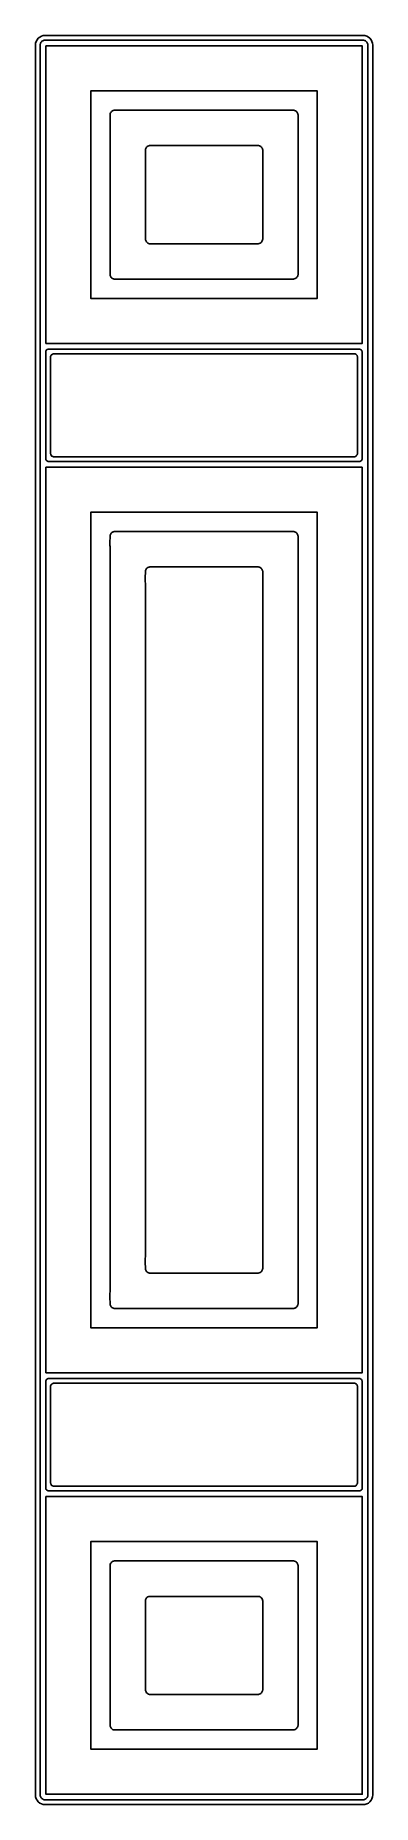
# Model space of a CAD drawing. Header units: millimetres. Extents: x 14722 to 14932, y 15262 to 16362.
import ezdxf

# ---------------------------------------------------------------- set-up
doc = ezdxf.new("R2010")
doc.units = ezdxf.units.MM

msp = doc.modelspace()

# ---------------------------------------------------------------- linework, layer by layer
for points in [[(14926, 16362.1), (14728, 16362.1, 0.414219), (14722, 16356.1), (14722, 15268.1, 0.414219), (14728, 15262.1), (14926, 15262.1, 0.414219), (14932, 15268.1), (14932, 16356.1, 0.414223), (14926, 16362.1)], [(14929, 16283.1), (14929, 16314.6), (14929, 16346.1), (14929, 16347.5), (14929, 16349), (14929, 16349.7), (14929, 16350.4), (14929, 16351.1), (14929, 16351.8), (14929, 16352.5, 0.000689), (14929, 16353.2, -0.000344), (14929, 16354.7, 0.001365), (14929, 16356.1, 0.006433), (14929, 16356.3, 0.01287), (14929, 16356.4, 0.050138), (14928.8, 16357, 0.088465), (14928.3, 16357.9, 0.088707), (14927.6, 16358.7, 0.076097), (14926.7, 16359, 0.025329), (14926.4, 16359.1, 0.011085), (14926.3, 16359.1, 0.011421), (14926.1, 16359.1, 0.008035), (14926, 16359.1, 0.001987), (14924.1, 16359.1, -0.001), (14923.2, 16359.1), (14922.7, 16359.1), (14922.3, 16359.1), (14921.8, 16359.1), (14921.4, 16359.1), (14920.4, 16359.1), (14919.5, 16359.1), (14918.6, 16359.1), (14915.4, 16359.1), (14912.1, 16359.1), (14908.9, 16359.1), (14905.7, 16359.1), (14892.8, 16359.1), (14885.2, 16359.1), (14877.6, 16359.1), (14870, 16359.1), (14862.4, 16359.1), (14847.2, 16359.1), (14832, 16359.1), (14822, 16359.1), (14781.4, 16359.1), (14740.9, 16359.1), (14739, 16359.1), (14737.2, 16359.1), (14736.3, 16359.1), (14735.3, 16359.1), (14734.4, 16359.1), (14733.5, 16359.1), (14733, 16359.1), (14732.6, 16359.1), (14732.1, 16359.1), (14731.7, 16359.1), (14731.2, 16359.1), (14730.7, 16359.1, -0.001), (14729.8, 16359.1, 0.001861), (14728, 16359.1, 0.00324), (14727.8, 16359.1, 0.009705), (14727.7, 16359.1, 0.049314), (14727.1, 16359, 0.088628), (14726.1, 16358.5, 0.088391), (14725.4, 16357.7, 0.075461), (14725.1, 16356.9, 0.024603), (14725, 16356.6, 0.012967), (14725, 16356.4, 0.016068), (14725, 16356.3, 0.003226), (14725, 16356.1, 0.001364), (14725, 16354.7, -0.000341), (14725, 16353.2, 0.000684), (14725, 16352.5), (14725, 16351.8), (14725, 16351.1), (14725, 16350.4), (14725, 16346.2), (14725, 16342), (14725, 16333.6, 0.000004), (14725, 16333.3), (14725, 16333), (14725, 16332.5), (14725, 16331.5), (14725, 16329.4), (14725, 16325.2), (14725, 16323.1), (14725, 16322.5, -0.000929), (14725, 16322), (14725, 16321), (14725, 16316.7), (14725, 16312.5), (14725, 16311.5, 0.00001), (14725, 16311), (14725, 16310.4), (14725, 16308.3), (14725, 16304.1), (14725, 16303.1, 0.00005), (14725, 16302.6), (14725, 16302), (14725, 16299.9), (14725, 16295.7), (14725, 16294.7, 0.00001), (14725, 16294.1), (14725, 16293.6), (14725, 16291.5), (14725, 16283.1), (14725, 16243.1), (14725, 15381.1), (14725, 15341.1), (14725, 15309.6), (14725, 15278.1), (14725, 15276.7), (14725, 15275.3), (14725, 15274.5), (14725, 15273.8), (14725, 15273.1), (14725, 15272.4), (14725, 15271.7, 0.000682), (14725, 15271, -0.000355), (14725, 15269.5, 0.001705), (14725, 15268.1, 0.00643), (14725, 15268, 0.016113), (14725, 15267.8, 0.050061), (14725.1, 15267.2, 0.089014), (14725.6, 15266.3, 0.08855), (14726.4, 15265.6, 0.075426), (14727.2, 15265.2, 0.025454), (14727.5, 15265.1, 0.014622), (14727.7, 15265.1, 0.014858), (14727.8, 15265.1, 0.00324), (14728, 15265.1, 0.001589), (14729.8, 15265.1, -0.001077), (14730.7, 15265.1), (14731.2, 15265.1, -0.000523), (14731.4, 15265.1), (14731.7, 15265.1), (14732.1, 15265.1), (14732.6, 15265.1), (14733.5, 15265.1), (14734, 15265.1), (14734.4, 15265.1), (14735.3, 15265.1), (14736.1, 15265.1), (14736.3, 15265.1, 0.001212), (14736.5, 15265.1), (14737, 15265.1), (14738.6, 15265.1), (14741.8, 15265.1), (14748.2, 15265.1), (14761.1, 15265.1), (14763, 15265.1), (14763.5, 15265.1, -0.000514), (14764, 15265.1), (14764.9, 15265.1), (14768.7, 15265.1), (14776.3, 15265.1), (14784, 15265.1), (14785.9, 15265.1), (14786.3, 15265.1, 0.000514), (14786.8, 15265.1), (14787.8, 15265.1), (14791.6, 15265.1), (14806.8, 15265.1, 0.000514), (14807.2, 15265.1), (14807.7, 15265.1), (14808.7, 15265.1), (14810.6, 15265.1), (14814.4, 15265.1), (14822, 15265.1), (14832, 15265.1), (14872.5, 15265.1), (14892.8, 15265.1), (14913.1, 15265.1), (14914.9, 15265.1), (14916.8, 15265.1), (14917.7, 15265.1), (14918.6, 15265.1), (14919.5, 15265.1), (14920, 15265.1), (14920.4, 15265.1), (14921.4, 15265.1), (14921.8, 15265.1), (14922.3, 15265.1, -0.000795), (14924.1, 15265.1, 0.001589), (14926, 15265.1, 0.00324), (14926.1, 15265.1, 0.014659), (14926.3, 15265.1, 0.049544), (14926.9, 15265.2, 0.088903), (14927.8, 15265.7, 0.088798), (14928.5, 15266.5, 0.076012), (14928.9, 15267.4, 0.026201), (14928.9, 15267.7, 0.012949), (14929, 15267.8, 0.016112), (14929, 15268, 0.00643), (14929, 15268.1, 0.001707), (14929, 15269.5, -0.000344), (14929, 15271, 0.000725), (14929, 15271.7), (14929, 15272.4), (14929, 15273.1), (14929, 15273.8), (14929, 15278), (14929, 15282.2), (14929, 15290.7, 0.000026), (14929, 15290.9), (14929, 15291.2), (14929, 15291.7), (14929, 15292.8), (14929, 15294.9), (14929, 15299.1), (14929, 15301.2), (14929, 15301.7, -0.000034), (14929, 15302.2), (14929, 15303.3), (14929, 15307.5), (14929, 15311.7), (14929, 15312.7, 0.000929), (14929, 15313.3), (14929, 15313.8), (14929, 15315.9), (14929, 15320.1), (14929, 15321.1, 0.000208), (14929, 15321.7), (14929, 15322.2), (14929, 15324.3), (14929, 15328.5), (14929, 15329.5, 0.000208), (14929, 15330.1), (14929, 15330.6), (14929, 15332.7), (14929, 15341.1), (14929, 15381.1), (14929, 16243.1), (14929, 16283.1)], [(14885.5, 16243.1), (14885.5, 16230.1), (14885.5, 16217.1), (14885.5, 16216.5), (14885.5, 16215.9), (14885.5, 16215.6), (14885.5, 16215.3), (14885.5, 16215.1, -0.001689), (14885.5, 16214.8), (14885.5, 16214.5, 0.001688), (14885.5, 16214.2, -0.00085), (14885.5, 16213.6, -0.006431), (14885.5, 16213.5, -0.012895), (14885.5, 16213.3, -0.05007), (14885.3, 16212.7, -0.088979), (14884.8, 16211.8, -0.088777), (14884.1, 16211.1, -0.076306), (14883.2, 16210.7, -0.024535), (14882.9, 16210.6, -0.009476), (14882.8, 16210.6, -0.015777), (14882.6, 16210.6, -0.012855), (14882.5, 16210.6, -0.002219), (14881.5, 16210.6, 0.000493), (14880.5, 16210.6), (14880.2, 16210.6), (14880, 16210.6), (14879.5, 16210.6), (14879, 16210.6), (14878.5, 16210.6), (14872.7, 16210.6), (14866.9, 16210.6), (14861.1, 16210.6), (14855.2, 16210.6), (14843.6, 16210.6), (14837.8, 16210.6), (14832, 16210.6), (14822, 16210.6), (14800.2, 16210.6), (14778.4, 16210.6), (14776.9, 16210.6), (14775.4, 16210.6), (14774.9, 16210.6), (14774.4, 16210.6, -0.00074), (14773.4, 16210.6), (14773.2, 16210.6), (14773, 16210.6, 0.00074), (14772.5, 16210.6, -0.002219), (14771.5, 16210.6, -0.01125), (14771.3, 16210.6, -0.014546), (14771.2, 16210.6, -0.049314), (14770.6, 16210.7, -0.08929), (14769.6, 16211.2, -0.088796), (14768.9, 16212, -0.076026), (14768.6, 16212.9, -0.02626), (14768.5, 16213.2, -0.012967), (14768.5, 16213.3, -0.01612), (14768.5, 16213.5, -0.006431), (14768.5, 16213.6, -0.001688), (14768.5, 16214.2, 0.001692), (14768.5, 16214.5), (14768.5, 16214.8, -0.001686), (14768.5, 16215.1), (14768.5, 16215.3), (14768.5, 16217.1), (14768.5, 16218.8), (14768.5, 16222.3, 0.000078), (14768.5, 16222.5), (14768.5, 16222.7), (14768.5, 16223.2), (14768.5, 16224), (14768.5, 16225.8), (14768.5, 16227.5), (14768.5, 16227.9, -0.000006), (14768.5, 16228.4), (14768.5, 16229.2), (14768.5, 16231), (14768.5, 16231.4, -0.000006), (14768.5, 16231.8), (14768.5, 16232.7), (14768.5, 16234.4), (14768.5, 16234.9, -0.000006), (14768.5, 16235.3), (14768.5, 16236.2), (14768.5, 16239.6, -0.000025), (14768.5, 16239.9), (14768.5, 16240.1), (14768.5, 16240.5), (14768.5, 16241.4), (14768.5, 16243.1), (14768.5, 16283.1), (14768.5, 16296.1), (14768.5, 16309.1), (14768.5, 16309.7), (14768.5, 16310.3), (14768.5, 16310.6), (14768.5, 16310.9), (14768.5, 16311.2), (14768.5, 16311.5, 0.00085), (14768.5, 16312, -0.001686), (14768.5, 16312.6, -0.006453), (14768.5, 16312.8, -0.016068), (14768.5, 16312.9, -0.050138), (14768.6, 16313.5, -0.089447), (14769.1, 16314.4, -0.088596), (14769.9, 16315.2, -0.074938), (14770.7, 16315.5, -0.025205), (14771, 16315.6, -0.011605), (14771.2, 16315.6, -0.009705), (14771.3, 16315.6, -0.00324), (14771.5, 16315.6, -0.001479), (14772.5, 16315.6, 0.000986), (14773.4, 16315.6), (14773.9, 16315.6), (14774.4, 16315.6), (14774.7, 16315.6), (14774.9, 16315.6), (14775.4, 16315.6), (14781.2, 16315.6), (14787.1, 16315.6), (14792.9, 16315.6), (14798.7, 16315.6), (14810.3, 16315.6), (14822, 16315.6), (14832, 16315.6), (14853.7, 16315.6), (14875.5, 16315.6), (14877, 16315.6), (14877.8, 16315.6), (14878.5, 16315.6), (14879, 16315.6), (14879.5, 16315.6), (14880, 16315.6), (14880.2, 16315.6), (14880.5, 16315.6, 0.00074), (14881.5, 16315.6, -0.001479), (14882.5, 16315.6, -0.008035), (14882.6, 16315.6, -0.010957), (14882.8, 16315.6, -0.049979), (14883.4, 16315.5, -0.088539), (14884.3, 16315, -0.088773), (14885, 16314.2, -0.076069), (14885.4, 16313.4, -0.026202), (14885.4, 16313.1, -0.012925), (14885.5, 16312.9, -0.012896), (14885.5, 16312.8, -0.006433), (14885.5, 16312.6, -0.00085), (14885.5, 16312, 0.001689), (14885.5, 16311.7), (14885.5, 16311.5), (14885.5, 16311.2), (14885.5, 16310.9), (14885.5, 16310.6, 0.00193), (14885.5, 16310.4), (14885.5, 16309.9), (14885.5, 16308.8), (14885.5, 16306.8), (14885.5, 16302.8), (14885.5, 16302.2), (14885.5, 16302, -0.00003), (14885.5, 16301.9), (14885.5, 16301.5), (14885.5, 16300.3), (14885.5, 16299.7), (14885.5, 16299.5, -0.00003), (14885.5, 16299.4), (14885.5, 16299.1), (14885.5, 16297.9), (14885.5, 16295.4), (14885.5, 16294.8), (14885.5, 16294.6, 0.003177), (14885.5, 16294.5), (14885.5, 16294.2), (14885.5, 16292.9), (14885.5, 16288, 0.000004), (14885.5, 16287.7), (14885.5, 16287.4), (14885.5, 16286.8), (14885.5, 16285.6), (14885.5, 16283.1), (14885.5, 16243.1)], [(14790.5, 16283.1), (14790.5, 16243.1), (14790.5, 16239.7), (14790.5, 16236.4), (14790.5, 16236.2), (14790.5, 16236.1), (14790.5, 16236), (14790.5, 16235.9), (14790.5, 16235.8), (14790.5, 16235.8, 0.000005), (14790.5, 16235.6, 0.00971), (14790.5, 16235.5, 0.01612), (14790.5, 16235.3, 0.062838), (14790.7, 16234.6, 0.089388), (14791.2, 16233.7, 0.089152), (14792, 16233, 0.088727), (14793, 16232.6, 0.010014), (14793.2, 16232.6, 0.014546), (14793.3, 16232.6, 0.008035), (14793.5, 16232.6, 0.002178), (14794, 16232.6), (14794.3, 16232.6), (14794.6, 16232.6, 0.00131), (14795.1, 16232.6), (14796.5, 16232.6), (14797.8, 16232.6), (14799.1, 16232.6), (14800.5, 16232.6), (14801.8, 16232.6), (14803.1, 16232.6), (14805.8, 16232.6), (14807.8, 16232.6), (14809.8, 16232.6), (14811.8, 16232.6), (14813.9, 16232.6), (14817.9, 16232.6), (14822, 16232.6), (14832, 16232.6), (14844.5, 16232.6), (14857.1, 16232.6), (14857.7, 16232.6), (14858.2, 16232.6), (14858.5, 16232.6), (14858.8, 16232.6), (14859.1, 16232.6), (14859.3, 16232.6), (14859.6, 16232.6, -0.001801), (14859.9, 16232.6, 0.001311), (14860.5, 16232.6, 0.008034), (14860.6, 16232.6, 0.014447), (14860.8, 16232.6, 0.050501), (14861.4, 16232.7, 0.088806), (14862.3, 16233.2, 0.088922), (14863, 16234, 0.076563), (14863.4, 16234.9, 0.03701), (14863.5, 16235.3, 0.012895), (14863.5, 16235.5, 0.00971), (14863.5, 16235.6, 0.003237), (14863.5, 16235.8), (14863.5, 16235.8), (14863.5, 16235.9, 0.000544), (14863.5, 16237.7), (14863.5, 16239.5), (14863.5, 16240, 0.000089), (14863.5, 16240.2), (14863.5, 16240.4), (14863.5, 16240.9, 0.000098), (14863.5, 16241.1), (14863.5, 16241.3), (14863.5, 16241.8, 0.000098), (14863.5, 16242), (14863.5, 16242.2), (14863.5, 16243.1), (14863.5, 16283.1), (14863.5, 16286.5), (14863.5, 16289.9), (14863.5, 16290), (14863.5, 16290.2), (14863.5, 16290.2), (14863.5, 16290.3), (14863.5, 16290.4), (14863.5, 16290.5, 0.000022), (14863.5, 16290.6, 0.009711), (14863.5, 16290.8, 0.01287), (14863.5, 16290.9, 0.062822), (14863.3, 16291.7, 0.088373), (14862.7, 16292.6, 0.08848), (14861.9, 16293.2, 0.088837), (14860.9, 16293.6, 0.011085), (14860.8, 16293.6, 0.011421), (14860.6, 16293.6, 0.008035), (14860.5, 16293.6, 0.001311), (14859.9, 16293.6, -0.000437), (14859.6, 16293.6), (14859.3, 16293.6), (14859.1, 16293.6), (14858.8, 16293.6), (14857.5, 16293.6), (14856.1, 16293.6), (14854.8, 16293.6), (14853.5, 16293.6), (14850.8, 16293.6), (14848.2, 16293.6), (14844.1, 16293.6), (14840.1, 16293.6), (14836, 16293.6), (14832, 16293.6), (14822, 16293.6), (14809.4, 16293.6), (14796.8, 16293.6), (14796.3, 16293.6), (14795.7, 16293.6), (14795.4, 16293.6, -0.000437), (14795.1, 16293.6), (14794.9, 16293.6), (14794.6, 16293.6, -0.001311), (14794, 16293.6, 0.000437), (14793.5, 16293.6, 0.006446), (14793.3, 16293.6, 0.009705), (14793.2, 16293.6, 0.049314), (14792.6, 16293.5, 0.088628), (14791.6, 16293, 0.088391), (14790.9, 16292.2, 0.07594), (14790.6, 16291.4, 0.038135), (14790.5, 16290.9, 0.016068), (14790.5, 16290.8, 0.00971), (14790.5, 16290.6, 0.000013), (14790.5, 16290.5), (14790.5, 16290.4), (14790.5, 16290.3, 0.000545), (14790.5, 16288.5), (14790.5, 16286.7), (14790.5, 16286.3, 0.000022), (14790.5, 16286), (14790.5, 16285.8), (14790.5, 16285.4, 0.000003), (14790.5, 16285.1), (14790.5, 16284.9), (14790.5, 16284.5, 0.000003), (14790.5, 16284.2), (14790.5, 16284), (14790.5, 16283.1)], [(14832, 16097.1), (14822, 16097.1), (14782.5, 16097.1), (14743, 16097.1), (14741.2, 16097.1), (14739.4, 16097.1), (14738.5, 16097.1), (14738.1, 16097.1), (14737.6, 16097.1), (14736.7, 16097.1), (14735.8, 16097.1), (14735, 16097.1), (14734.5, 16097.1), (14734.1, 16097.1, -0.000408), (14733.6, 16097.1), (14733.2, 16097.1, 0.001213), (14732.3, 16097.1, -0.002306), (14730.5, 16097.1, -0.011676), (14730.3, 16097.1, -0.023025), (14730.2, 16097.1, -0.047507), (14729.8, 16097.2, -0.095497), (14729.2, 16097.6, -0.094685), (14728.7, 16098.1, -0.078807), (14728.5, 16098.7, -0.015709), (14728.5, 16098.9, -0.01172), (14728.5, 16099, -0.007752), (14728.5, 16099), (14728.5, 16099.1, -0.002264), (14728.5, 16100.4, 0.000382), (14728.5, 16101.7, -0.000755), (14728.5, 16102.3), (14728.5, 16103, 0.000755), (14728.5, 16103.6), (14728.5, 16104.3, -0.000159), (14728.5, 16107.4, 0.000953), (14728.5, 16110.4, -0.000039), (14728.5, 16110.6), (14728.5, 16110.8), (14728.5, 16111.2), (14728.5, 16112), (14728.5, 16113.5), (14728.5, 16116.6), (14728.5, 16122.7), (14728.5, 16125.8), (14728.5, 16127.3), (14728.5, 16128.1), (14728.5, 16128.5, -0.000015), (14728.5, 16128.9), (14728.5, 16141.2), (14728.5, 16147.3, 0.000099), (14728.5, 16147.5), (14728.5, 16147.7), (14728.5, 16148.1), (14728.5, 16148.9), (14728.5, 16150.4), (14728.5, 16153.5), (14728.5, 16154.8), (14728.5, 16155.4), (14728.5, 16155.7), (14728.5, 16155.9, 0.000128), (14728.5, 16156, -0.000031), (14728.5, 16156.2), (14728.5, 16156.4), (14728.5, 16156.7), (14728.5, 16157.3), (14728.5, 16158.6), (14728.5, 16159.3), (14728.5, 16159.9), (14728.5, 16160.6), (14728.5, 16161.2), (14728.5, 16161.9, -0.000756), (14728.5, 16162.5, 0.000382), (14728.5, 16163.8, -0.002263), (14728.5, 16165.1, -0.00778), (14728.5, 16165.2, -0.019516), (14728.5, 16165.4, -0.061312), (14728.6, 16165.8, -0.094163), (14729, 16166.5, -0.094053), (14729.6, 16166.9, -0.062832), (14730.1, 16167.1, -0.014414), (14730.2, 16167.1, -0.017278), (14730.3, 16167.1, -0.005791), (14730.5, 16167.1, -0.001913), (14732.3, 16167.1, 0.000408), (14734.1, 16167.1), (14735, 16167.1), (14735.8, 16167.1, 0.000408), (14737.6, 16167.1), (14742.1, 16167.1), (14744.4, 16167.1), (14746.6, 16167.1), (14756, 16167.1), (14765.5, 16167.1), (14774.9, 16167.1), (14784.3, 16167.1), (14803.1, 16167.1), (14812.5, 16167.1), (14822, 16167.1), (14832, 16167.1), (14871.4, 16167.1), (14910.9, 16167.1), (14912.7, 16167.1), (14914.5, 16167.1), (14915.4, 16167.1), (14916.3, 16167.1), (14917.2, 16167.1), (14917.6, 16167.1), (14918.1, 16167.1, -0.000408), (14919.9, 16167.1, 0.000408), (14921.7, 16167.1, -0.002041), (14923.5, 16167.1, -0.009677), (14923.6, 16167.1, -0.019276), (14923.7, 16167.1, -0.047507), (14924.1, 16167, -0.09439), (14924.7, 16166.6, -0.09452), (14925.2, 16166.1, -0.078807), (14925.4, 16165.5, -0.015709), (14925.5, 16165.4, -0.019517), (14925.5, 16165.2, -0.011672), (14925.5, 16165.1, -0.002264), (14925.5, 16163.8, 0.000755), (14925.5, 16162.5, -0.000755), (14925.5, 16161.9), (14925.5, 16161.2), (14925.5, 16160.6), (14925.5, 16159.9), (14925.5, 16156.9), (14925.5, 16153.8), (14925.5, 16147.6, -0.000108), (14925.5, 16147.4), (14925.5, 16147.3), (14925.5, 16146.9), (14925.5, 16146.1), (14925.5, 16144.6), (14925.5, 16141.5), (14925.5, 16140), (14925.5, 16139.6, 0.001271), (14925.5, 16139.2), (14925.5, 16138.4), (14925.5, 16135.3), (14925.5, 16132.3), (14925.5, 16131.5, -0.001274), (14925.5, 16131.1), (14925.5, 16130.7), (14925.5, 16129.2), (14925.5, 16126.1), (14925.5, 16125.4, -0.001272), (14925.5, 16125), (14925.5, 16124.6), (14925.5, 16123), (14925.5, 16120), (14925.5, 16119.2, -0.001272), (14925.5, 16118.8), (14925.5, 16118.4), (14925.5, 16116.9), (14925.5, 16110.8), (14925.5, 16108.2), (14925.5, 16105.6), (14925.5, 16104.9), (14925.5, 16104.3), (14925.5, 16103.6), (14925.5, 16103), (14925.5, 16102.3, -0.000755), (14925.5, 16101.7, 0.000755), (14925.5, 16100.4, -0.002265), (14925.5, 16099.1, -0.007751), (14925.5, 16099, -0.015634), (14925.5, 16098.9, -0.046556), (14925.4, 16098.5, -0.093778), (14925, 16097.8, -0.094204), (14924.4, 16097.4, -0.079376), (14923.8, 16097.1, -0.015812), (14923.7, 16097.1, -0.023263), (14923.6, 16097.1, -0.011676), (14923.5, 16097.1, -0.002041), (14921.7, 16097.1, 0.00051), (14919.9, 16097.1, -0.000408), (14918.1, 16097.1), (14917.2, 16097.1), (14916.3, 16097.1), (14914, 16097.1), (14911.8, 16097.1), (14909.6, 16097.1), (14907.3, 16097.1), (14897.9, 16097.1), (14888.5, 16097.1), (14879.1, 16097.1), (14869.6, 16097.1), (14850.8, 16097.1), (14841.4, 16097.1), (14832, 16097.1)], [(14832, 16100.1), (14870.1, 16100.1), (14908.3, 16100.1), (14910.1, 16100.1), (14911.8, 16100.1), (14912.7, 16100.1), (14913.1, 16100.1), (14913.5, 16100.1), (14914.4, 16100.1), (14915.3, 16100.1, 0.000422), (14917, 16100.1), (14917.4, 16100.1), (14917.9, 16100.1, -0.000844), (14918.7, 16100.1, 0.002532), (14920.5, 16100.1, 0.008023), (14920.5, 16100.1, 0.011659), (14920.6, 16100.1, 0.017716), (14920.7, 16100.1, 0.047248), (14921.1, 16100.2, 0.094192), (14921.7, 16100.6, 0.094032), (14922.2, 16101.1, 0.079513), (14922.4, 16101.7, 0.011891), (14922.5, 16101.9, 0.015617), (14922.5, 16102, 0.007751), (14922.5, 16102.1, 0.002076), (14922.5, 16103.3, -0.00083), (14922.5, 16104.5, 0.00083), (14922.5, 16105), (14922.5, 16105.6), (14922.5, 16106.2), (14922.5, 16106.8, 0.000167), (14922.5, 16109.8, -0.000996), (14922.5, 16112.7, 0.00003), (14922.5, 16112.9), (14922.5, 16113.1), (14922.5, 16113.4), (14922.5, 16114.2), (14922.5, 16115.6), (14922.5, 16118.6), (14922.5, 16130.3), (14922.5, 16133.3), (14922.5, 16134, 0.001328), (14922.5, 16134.4), (14922.5, 16134.8), (14922.5, 16136.2), (14922.5, 16139.2), (14922.5, 16139.9, 0.000041), (14922.5, 16140.3), (14922.5, 16140.6), (14922.5, 16142.1), (14922.5, 16145), (14922.5, 16145.8, 0.001328), (14922.5, 16146.2), (14922.5, 16146.5), (14922.5, 16148), (14922.5, 16153.9), (14922.5, 16155), (14922.5, 16156.2), (14922.5, 16156.8), (14922.5, 16157.4), (14922.5, 16158), (14922.5, 16158.6), (14922.5, 16159.2, 0.000831), (14922.5, 16159.8, -0.00083), (14922.5, 16160.9, 0.00249), (14922.5, 16162.1, 0.007815), (14922.5, 16162.2, 0.019517), (14922.5, 16162.4, 0.04518), (14922.4, 16162.7, 0.094466), (14922, 16163.4, 0.094205), (14921.4, 16163.9, 0.079073), (14920.8, 16164.1, 0.013396), (14920.7, 16164.1, 0.017041), (14920.6, 16164.1, 0.009773), (14920.5, 16164.1, 0.00211), (14918.7, 16164.1, -0.000422), (14917, 16164.1, 0.000507), (14915.3, 16164.1), (14914.8, 16164.1), (14914.4, 16164.1), (14913.5, 16164.1), (14910.9, 16164.1), (14908.3, 16164.1), (14905.7, 16164.1), (14903.1, 16164.1), (14894.2, 16164.1), (14885.3, 16164.1), (14876.4, 16164.1), (14867.5, 16164.1), (14849.8, 16164.1), (14840.9, 16164.1), (14832, 16164.1), (14822, 16164.1), (14783.8, 16164.1), (14745.6, 16164.1), (14743.9, 16164.1), (14742.1, 16164.1), (14741.3, 16164.1), (14740.4, 16164.1), (14739.5, 16164.1), (14739.1, 16164.1), (14738.7, 16164.1, 0.000507), (14736.9, 16164.1, -0.000422), (14735.2, 16164.1, 0.00211), (14733.5, 16164.1, 0.009773), (14733.3, 16164.1, 0.017517), (14733.2, 16164.1, 0.046403), (14732.8, 16164, 0.094778), (14732.2, 16163.6, 0.094701), (14731.7, 16163.1, 0.078807), (14731.5, 16162.5, 0.015708), (14731.5, 16162.4, 0.011726), (14731.5, 16162.2, 0.007815), (14731.5, 16162.1, 0.00166), (14731.5, 16160.9, -0.000415), (14731.5, 16159.8, 0.00083), (14731.5, 16159.2), (14731.5, 16158.6, -0.00083), (14731.5, 16158), (14731.5, 16157.4, 0.000166), (14731.5, 16154.5, -0.000996), (14731.5, 16151.5, 0.000001), (14731.5, 16151.3), (14731.5, 16151.2), (14731.5, 16150.8), (14731.5, 16150), (14731.5, 16148.6), (14731.5, 16145.6), (14731.5, 16133.9), (14731.5, 16130.9), (14731.5, 16130.2, 0.000012), (14731.5, 16129.8), (14731.5, 16129.5), (14731.5, 16128), (14731.5, 16125), (14731.5, 16124.3, 0.000012), (14731.5, 16123.9), (14731.5, 16123.6), (14731.5, 16122.1), (14731.5, 16119.2), (14731.5, 16118.4, 0.000012), (14731.5, 16118.1), (14731.5, 16117.7), (14731.5, 16116.2), (14731.5, 16110.3), (14731.5, 16109.2), (14731.5, 16108), (14731.5, 16107.4), (14731.5, 16106.8), (14731.5, 16106.2), (14731.5, 16105.6), (14731.5, 16105, 0.00083), (14731.5, 16104.5, -0.000415), (14731.5, 16103.3, 0.00166), (14731.5, 16102.1), (14731.5, 16102, 0.007752), (14731.5, 16102, 0.015625), (14731.5, 16101.9, 0.047866), (14731.6, 16101.5, 0.094369), (14731.9, 16100.8, 0.094204), (14732.5, 16100.4, 0.078961), (14733.1, 16100.1, 0.016329), (14733.2, 16100.1, 0.017516), (14733.3, 16100.1, 0.01246), (14733.4, 16100.1, 0.008295), (14733.5, 16100.1, 0.002532), (14735.2, 16100.1, -0.000844), (14736.1, 16100.1), (14736.5, 16100.1), (14736.9, 16100.1), (14737.4, 16100.1), (14737.8, 16100.1), (14738.7, 16100.1, -0.000507), (14740.4, 16100.1), (14743, 16100.1), (14745.6, 16100.1), (14750.8, 16100.1), (14759.7, 16100.1), (14768.6, 16100.1), (14777.5, 16100.1), (14786.4, 16100.1), (14804.2, 16100.1), (14813.1, 16100.1), (14822, 16100.1), (14832, 16100.1)], [(14832, 16053.6), (14853.8, 16053.6), (14875.5, 16053.6), (14877, 16053.6), (14878.5, 16053.6), (14879, 16053.6), (14879.5, 16053.6), (14880, 16053.6), (14880.2, 16053.6), (14880.5, 16053.6, 0.00074), (14881.5, 16053.6, -0.001479), (14882.5, 16053.6, -0.008035), (14882.6, 16053.6, -0.011612), (14882.8, 16053.6, -0.048784), (14883.4, 16053.5, -0.088479), (14884.3, 16053, -0.088827), (14885, 16052.2, -0.076012), (14885.4, 16051.4, -0.024661), (14885.4, 16051.1, -0.012907), (14885.5, 16050.9, -0.016115), (14885.5, 16050.8, -0.006431), (14885.5, 16050.6, -0.004946), (14885.5, 16045.6, 0.000388), (14885.5, 16040.5, 0.000485), (14885.5, 16030.5), (14885.5, 16029.8), (14885.5, 16029.2), (14885.5, 16028, -0.000023), (14885.5, 16027.8), (14885.5, 16027.6), (14885.5, 16027.3), (14885.5, 16026.7), (14885.5, 16026.1), (14885.5, 16025.8, -0.000204), (14885.5, 16025.4), (14885.5, 16022.9), (14885.5, 16022.6, 0.001552), (14885.5, 16022.3), (14885.5, 16021.7), (14885.5, 16021.3, 0.001552), (14885.5, 16021), (14885.5, 16020.4), (14885.5, 16019.8), (14885.5, 16019.6, 0.003103), (14885.5, 16019.5), (14885.5, 16019.1), (14885.5, 16017.9), (14885.5, 16015.4), (14885.5, 16014.1), (14885.5, 16013.8, -0.000033), (14885.5, 16013.5), (14885.5, 16012.9), (14885.5, 16010.3), (14885.5, 16005.3), (14885.5, 16000.3), (14885.5, 15992.7), (14885.5, 15985.2), (14885.5, 15977.6), (14885.5, 15973.8), (14885.5, 15971.9), (14885.5, 15971), (14885.5, 15970.5), (14885.5, 15970.3, -0.002073), (14885.5, 15970.1), (14885.5, 15918.1), (14885.5, 15866.1, -0.000162), (14885.5, 15865.9), (14885.5, 15865.7), (14885.5, 15865.3), (14885.5, 15864.5), (14885.5, 15862.8), (14885.5, 15859.6), (14885.5, 15853.1), (14885.5, 15840.1), (14885.5, 15814.1), (14885.5, 15801.1), (14885.5, 15797.8), (14885.5, 15797), (14885.5, 15796.8, 0.002405), (14885.5, 15796.6), (14885.5, 15796.2), (14885.5, 15794.6), (14885.5, 15788.1), (14885.5, 15762.1), (14885.5, 15736.1), (14885.5, 15729.6), (14885.5, 15728), (14885.5, 15727.6, -0.002406), (14885.5, 15727.4), (14885.5, 15727.2), (14885.5, 15726.4), (14885.5, 15723.1), (14885.5, 15710.1), (14885.5, 15684.1), (14885.5, 15677.6), (14885.5, 15676), (14885.5, 15675.6, -0.002407), (14885.5, 15675.4), (14885.5, 15675.2), (14885.5, 15674.4), (14885.5, 15671.1), (14885.5, 15658.1), (14885.5, 15732.1), (14885.5, 15725.6), (14885.5, 15724), (14885.5, 15723.6, -0.002404), (14885.5, 15723.4), (14885.5, 15723.2), (14885.5, 15722.4), (14885.5, 15719.1), (14885.5, 15706.1), (14885.5, 15654.2), (14885.5, 15644.1), (14885.5, 15634), (14885.5, 15629), (14885.5, 15624), (14885.5, 15618.9), (14885.5, 15613.9), (14885.5, 15611.4), (14885.5, 15610.7, -0.001558), (14885.5, 15610.4), (14885.5, 15610.1), (14885.5, 15608.8), (14885.5, 15606.3), (14885.5, 15605.1), (14885.5, 15604.8, 0.000012), (14885.5, 15604.6), (14885.5, 15604.4), (14885.5, 15603.8), (14885.5, 15603.2, 0.000008), (14885.5, 15602.9), (14885.5, 15602.6), (14885.5, 15601.9, 0.000015), (14885.5, 15601.6), (14885.5, 15601.3), (14885.5, 15598.8, -0.000175), (14885.5, 15598.5), (14885.5, 15598.2), (14885.5, 15597.5), (14885.5, 15596.9), (14885.5, 15596.6), (14885.5, 15596.4, -0.000008), (14885.5, 15596.3), (14885.5, 15595), (14885.5, 15594.4), (14885.5, 15593.7, 0.000485), (14885.5, 15583.7, 0.000388), (14885.5, 15578.6, -0.004947), (14885.5, 15573.6, -0.00643), (14885.5, 15573.5, -0.012869), (14885.5, 15573.3, -0.037031), (14885.4, 15572.9, -0.088815), (14884.9, 15571.9, -0.075553), (14884.3, 15571.2, -0.075533), (14883.5, 15570.8, -0.050718), (14882.9, 15570.6, -0.011342), (14882.8, 15570.6, -0.011831), (14882.6, 15570.6, -0.008034), (14882.5, 15570.6, -0.002219), (14881.5, 15570.6, 0.000493), (14881, 15570.6), (14880.9, 15570.6, -0.000978), (14880.7, 15570.6), (14880.5, 15570.6, -0.00074), (14880, 15570.6), (14879.5, 15570.6), (14879, 15570.6), (14878.5, 15570.6), (14877.8, 15570.6), (14877.6, 15570.6, -0.00134), (14877.4, 15570.6), (14877.1, 15570.6), (14875.6, 15570.6), (14874.9, 15570.6), (14874.7, 15570.6, -0.00134), (14874.5, 15570.6), (14874.1, 15570.6), (14872.7, 15570.6), (14869.8, 15570.6), (14868.3, 15570.6, 0.001253), (14866.9, 15570.6, -0.000672), (14866.7, 15570.6), (14866.5, 15570.6), (14866.1, 15570.6), (14865.4, 15570.6), (14864, 15570.6), (14861.1, 15570.6), (14859.6, 15570.6), (14859.2, 15570.6, 0.001502), (14858.9, 15570.6), (14858.1, 15570.6), (14855.2, 15570.6), (14849.4, 15570.6), (14848, 15570.6), (14847.6, 15570.6, 0.000337), (14847.4, 15570.6, 0.002767), (14847.2, 15570.6), (14846.5, 15570.6), (14843.6, 15570.6), (14840.7, 15570.6), (14840, 15570.6, -0.000671), (14839.6, 15570.6), (14839.2, 15570.6), (14837.8, 15570.6), (14832, 15570.6), (14822, 15570.6), (14800.2, 15570.6), (14778.4, 15570.6), (14778, 15570.6, 0.001316), (14777.8, 15570.6), (14777.7, 15570.6), (14776.9, 15570.6), (14776.2, 15570.6, -0.000657), (14775.8, 15570.6), (14775.4, 15570.6), (14774.9, 15570.6), (14774.4, 15570.6), (14773.9, 15570.6, -0.00074), (14773.4, 15570.6), (14773.2, 15570.6, -0.004064), (14773.1, 15570.6), (14773, 15570.6, 0.000493), (14772.5, 15570.6, -0.001479), (14771.5, 15570.6, -0.008035), (14771.3, 15570.6, -0.011831), (14771.2, 15570.6, -0.049906), (14770.6, 15570.7, -0.088478), (14769.6, 15571.2, -0.088815), (14768.9, 15572, -0.076068), (14768.6, 15572.9, -0.024662), (14768.5, 15573.2, -0.009765), (14768.5, 15573.3, -0.016062), (14768.5, 15573.5, -0.00643), (14768.5, 15573.6, -0.004947), (14768.4, 15578.6, 0.000389), (14768.5, 15583.7, 0.000485), (14768.5, 15593.7), (14768.5, 15594.4), (14768.5, 15595), (14768.5, 15596.3, -0.000006), (14768.5, 15596.4), (14768.5, 15596.6), (14768.5, 15596.9), (14768.5, 15597.5), (14768.5, 15598.2), (14768.5, 15598.5, -0.000014), (14768.5, 15598.8), (14768.5, 15601.3), (14768.5, 15601.6, 0.001556), (14768.5, 15601.9), (14768.5, 15602.6), (14768.5, 15602.9, 0.001558), (14768.5, 15603.2), (14768.5, 15603.8), (14768.5, 15604.4), (14768.5, 15604.6, 0.003106), (14768.5, 15604.8), (14768.5, 15605.1), (14768.5, 15606.3), (14768.5, 15608.8), (14768.5, 15610.1), (14768.5, 15610.4, -0.000015), (14768.5, 15610.7), (14768.5, 15611.4), (14768.5, 15613.9), (14768.5, 15618.9), (14768.5, 15624), (14768.5, 15631.5), (14768.5, 15639.1), (14768.5, 15646.6), (14768.5, 15650.4), (14768.5, 15652.3), (14768.5, 15653.2), (14768.5, 15653.7), (14768.5, 15653.9, -0.002071), (14768.5, 15654.2), (14768.5, 15706.1), (14768.5, 15658.1, -0.00004), (14768.5, 15658.3), (14768.5, 15658.5), (14768.5, 15658.9), (14768.5, 15659.8), (14768.5, 15661.4), (14768.5, 15664.6), (14768.5, 15671.1), (14768.5, 15684.1), (14768.5, 15710.1), (14768.5, 15723.1), (14768.5, 15726.4), (14768.5, 15727.2), (14768.5, 15727.4, 0.002406), (14768.5, 15727.6), (14768.5, 15728), (14768.5, 15729.6), (14768.5, 15736.1), (14768.5, 15762.1), (14768.5, 15788.1), (14768.5, 15794.6), (14768.5, 15796.2), (14768.5, 15796.6, -0.002405), (14768.5, 15796.8), (14768.5, 15797), (14768.5, 15797.8), (14768.5, 15801.1), (14768.5, 15814.1), (14768.5, 15840.1), (14768.5, 15846.6), (14768.5, 15848.2), (14768.5, 15848.6, -0.002405), (14768.5, 15848.8), (14768.5, 15849), (14768.5, 15849.8), (14768.5, 15853.1), (14768.5, 15866.1), (14768.5, 15970.1), (14768.5, 15980.1), (14768.5, 15990.2), (14768.5, 15995.2), (14768.5, 16000.3, 0.003108), (14768.5, 16000.4), (14768.5, 16000.6), (14768.5, 16000.9), (14768.5, 16001.5), (14768.5, 16002.8), (14768.5, 16005.3), (14768.5, 16007.8), (14768.5, 16009.1), (14768.5, 16009.7), (14768.5, 16010), (14768.5, 16010.2, -0.000012), (14768.5, 16010.3, -0.003106), (14768.5, 16010.5), (14768.5, 16010.6), (14768.5, 16011), (14768.5, 16011.6), (14768.5, 16012.9), (14768.5, 16015.4), (14768.5, 16017.9), (14768.5, 16019.1), (14768.5, 16019.8), (14768.5, 16020.1), (14768.5, 16020.2, 0.000023), (14768.5, 16020.4), (14768.5, 16022.9), (14768.5, 16023.5, 0.000107), (14768.5, 16023.9), (14768.5, 16024.2), (14768.5, 16025.4), (14768.5, 16026.1, 0.000107), (14768.5, 16026.4), (14768.5, 16026.7), (14768.5, 16027.3), (14768.5, 16027.6), (14768.5, 16027.8, -0.000012), (14768.5, 16028, 0.000776), (14768.5, 16029.2, -0.000388), (14768.5, 16030.5, 0.000436), (14768.5, 16040.5, 0.000388), (14768.5, 16043.1, -0.000582), (14768.4, 16045.6, -0.003104), (14768.5, 16050.6, -0.006431), (14768.5, 16050.8, -0.016115), (14768.5, 16050.9, -0.036976), (14768.6, 16051.4, -0.088778), (14769, 16052.3, -0.07566), (14769.6, 16053, -0.075963), (14770.4, 16053.4, -0.051581), (14771, 16053.6, -0.011343), (14771.2, 16053.6, -0.011831), (14771.3, 16053.6, -0.008034), (14771.5, 16053.6, -0.002219), (14772.5, 16053.6, 0.00074), (14773.4, 16053.6), (14773.7, 16053.6), (14773.9, 16053.6), (14774.4, 16053.6), (14774.9, 16053.6), (14775.4, 16053.6), (14781.2, 16053.6), (14787.1, 16053.6), (14792.9, 16053.6), (14798.7, 16053.6), (14810.3, 16053.6), (14822, 16053.6), (14832, 16053.6)], [(14790.5, 15951.5), (14790.5, 15904.2), (14790.5, 15856.8, 0.000037), (14790.5, 15856.6), (14790.5, 15856.4), (14790.5, 15856.1), (14790.5, 15855.3), (14790.5, 15853.8), (14790.5, 15850.9), (14790.5, 15845), (14790.5, 15833.1), (14790.5, 15809.5), (14790.5, 15797.6), (14790.5, 15794.7), (14790.5, 15793.9), (14790.5, 15793.7, -0.000007), (14790.5, 15793.6), (14790.5, 15793.2), (14790.5, 15791.7), (14790.5, 15785.8), (14790.5, 15762.1), (14790.5, 15738.4), (14790.5, 15732.5), (14790.5, 15731), (14790.5, 15730.7, 0.000021), (14790.5, 15730.5), (14790.5, 15730.3), (14790.5, 15729.6), (14790.5, 15726.6), (14790.5, 15714.8), (14790.5, 15691.1), (14790.5, 15685.2), (14790.5, 15683.7), (14790.5, 15683.3, 0.000008), (14790.5, 15683.1), (14790.5, 15682.9), (14790.5, 15682.2), (14790.5, 15679.2), (14790.5, 15667.4), (14790.5, 15643.7), (14790.5, 15637.8), (14790.5, 15636.3), (14790.5, 15636, 0.000021), (14790.5, 15635.8), (14790.5, 15635.6), (14790.5, 15634.9), (14790.5, 15731.9), (14790.5, 15720.1), (14790.5, 15672.7), (14790.5, 15663.1), (14790.5, 15653.4), (14790.5, 15648.6), (14790.5, 15643.8), (14790.5, 15639), (14790.5, 15634.2), (14790.5, 15631.7), (14790.5, 15631.1, 0.000005), (14790.5, 15630.8), (14790.5, 15630.5), (14790.5, 15629.3), (14790.5, 15626.9), (14790.5, 15625.7, -0.000832), (14790.5, 15625.1), (14790.5, 15624.5), (14790.5, 15623.9, -0.001623), (14790.5, 15623.6), (14790.5, 15623.3), (14790.5, 15622.7, -0.001623), (14790.5, 15622.4), (14790.5, 15622.1), (14790.5, 15619.7, 0.000028), (14790.5, 15619.1), (14790.5, 15618.5), (14790.5, 15617.9), (14790.5, 15617.6, 0.000005), (14790.5, 15617.3), (14790.5, 15616.1), (14790.5, 15615.5), (14790.5, 15614.9, -0.000507), (14790.5, 15605.2, -0.000304), (14790.4, 15600.4, 0.004965), (14790.5, 15595.6, 0.00643), (14790.5, 15595.5, 0.016068), (14790.5, 15595.3, 0.037037), (14790.6, 15594.9, 0.088815), (14791, 15593.9, 0.075734), (14791.6, 15593.2, 0.075432), (14792.4, 15592.8, 0.050719), (14793, 15592.6, 0.011343), (14793.2, 15592.6, 0.011616), (14793.3, 15592.6, 0.008035), (14793.5, 15592.6, 0.001575), (14794, 15592.6, -0.002183), (14794.3, 15592.6), (14794.6, 15592.6), (14794.9, 15592.6), (14795.1, 15592.6), (14795.5, 15592.6, -0.000736), (14795.8, 15592.6), (14796.5, 15592.6), (14796.8, 15592.6, -0.000735), (14797.1, 15592.6), (14797.8, 15592.6), (14799.1, 15592.6), (14799.8, 15592.6), (14800.1, 15592.6, -0.000735), (14800.5, 15592.6), (14803.1, 15592.6), (14803.8, 15592.6), (14803.9, 15592.6, 0.001471), (14804.1, 15592.6), (14804.4, 15592.6), (14805.8, 15592.6), (14806.3, 15592.6, 0.000482), (14806.8, 15592.6), (14807.8, 15592.6), (14809.8, 15592.6), (14811.8, 15592.6), (14812.9, 15592.6), (14813.4, 15592.6), (14813.6, 15592.6, -0.000457), (14813.9, 15592.6), (14817.9, 15592.6, -0.000482), (14818.4, 15592.6), (14818.9, 15592.6), (14819.9, 15592.6), (14822, 15592.6), (14832, 15592.6), (14844.5, 15592.6), (14857.1, 15592.6), (14857.7, 15592.6), (14858.2, 15592.6), (14858.5, 15592.6), (14858.8, 15592.6), (14859.1, 15592.6, 0.00131), (14859.3, 15592.6), (14859.6, 15592.6, -0.00131), (14859.9, 15592.6, 0.001311), (14860.5, 15592.6, 0.008034), (14860.6, 15592.6, 0.011831), (14860.8, 15592.6, 0.049906), (14861.4, 15592.7, 0.088478), (14862.3, 15593.2, 0.088743), (14863, 15594, 0.076068), (14863.4, 15594.9, 0.026201), (14863.4, 15595.2, 0.012987), (14863.5, 15595.3, 0.01286), (14863.5, 15595.5, 0.00643), (14863.5, 15595.6, 0.004864), (14863.5, 15600.4, -0.000407), (14863.5, 15605.2, -0.000507), (14863.5, 15614.9, 0.000001), (14863.5, 15615.5, 0.000818), (14863.5, 15616.1, -0.000405), (14863.5, 15617.3), (14863.5, 15617.6), (14863.5, 15617.9), (14863.5, 15618.5), (14863.5, 15619.7), (14863.5, 15620.9), (14863.5, 15621.2, -0.000005), (14863.5, 15621.5), (14863.5, 15622.1), (14863.5, 15622.4, -0.000005), (14863.5, 15622.7), (14863.5, 15623.3), (14863.5, 15623.6, -0.000005), (14863.5, 15623.9), (14863.5, 15624.5), (14863.5, 15625.1, -0.000811), (14863.5, 15625.7), (14863.5, 15626.9), (14863.5, 15629.3), (14863.5, 15630.5), (14863.5, 15630.8, 0.001623), (14863.5, 15631.1), (14863.5, 15631.7), (14863.5, 15634.2), (14863.5, 15639), (14863.5, 15643.8), (14863.5, 15651), (14863.5, 15658.3), (14863.5, 15672.7), (14863.5, 15696.4), (14863.5, 15720.1, 0.000078), (14863.5, 15720.2), (14863.5, 15720.4), (14863.5, 15720.8), (14863.5, 15721.5), (14863.5, 15723), (14863.5, 15726), (14863.5, 15731.9), (14863.5, 15643.7), (14863.5, 15667.4), (14863.5, 15762.1), (14863.5, 15785.8), (14863.5, 15791.7), (14863.5, 15793.2), (14863.5, 15793.6, 0.000032), (14863.5, 15793.7), (14863.5, 15793.9), (14863.5, 15794.7), (14863.5, 15797.6), (14863.5, 15809.5), (14863.5, 15833.1), (14863.5, 15839.1), (14863.5, 15840.5), (14863.5, 15840.9, 0.000007), (14863.5, 15841.1), (14863.5, 15841.3), (14863.5, 15842), (14863.5, 15845), (14863.5, 15856.8), (14863.5, 15880.5), (14863.5, 15886.4), (14863.5, 15887.9), (14863.5, 15888.3, 0.000007), (14863.5, 15888.4), (14863.5, 15888.6), (14863.5, 15889.4), (14863.5, 15892.3), (14863.5, 15904.2), (14863.5, 15951.5), (14863.5, 15961.1), (14863.5, 15970.8), (14863.5, 15975.6), (14863.5, 15980.4), (14863.5, 15985.2), (14863.5, 15990.1), (14863.5, 15992.5), (14863.5, 15993.1, 0.000061), (14863.5, 15993.4), (14863.5, 15993.7), (14863.5, 15994.9), (14863.5, 15997.3), (14863.5, 15998.5, -0.000811), (14863.5, 15999.1), (14863.5, 15999.7), (14863.5, 16000.3, -0.001621), (14863.5, 16000.6), (14863.5, 16000.9), (14863.5, 16001.5, -0.001621), (14863.5, 16001.8), (14863.5, 16002.1), (14863.5, 16004.5, 0.000002), (14863.5, 16005.1), (14863.5, 16005.7), (14863.5, 16006.3), (14863.5, 16006.6, 0.000192), (14863.5, 16006.9), (14863.5, 16008.1), (14863.5, 16008.7), (14863.5, 16009.3, -0.000507), (14863.5, 16019, -0.000406), (14863.5, 16023.8, 0.004965), (14863.5, 16028.6, 0.006431), (14863.5, 16028.8, 0.016115), (14863.5, 16028.9, 0.036977), (14863.4, 16029.4, 0.088328), (14862.9, 16030.3, 0.075543), (14862.3, 16031, 0.075578), (14861.5, 16031.4, 0.051581), (14860.9, 16031.6, 0.011344), (14860.8, 16031.6, 0.011832), (14860.6, 16031.6, 0.008035), (14860.5, 16031.6, 0.001575), (14859.9, 16031.6, -0.001575), (14859.3, 16031.6, 0.001801), (14859.1, 16031.6), (14858.8, 16031.6), (14857.5, 16031.6), (14856.1, 16031.6), (14854.8, 16031.6), (14853.5, 16031.6), (14850.8, 16031.6), (14848.2, 16031.6), (14846.1, 16031.6), (14844.1, 16031.6), (14840.1, 16031.6), (14836, 16031.6), (14832, 16031.6), (14822, 16031.6), (14809.4, 16031.6), (14803.1, 16031.6), (14796.8, 16031.6), (14796.3, 16031.6), (14795.7, 16031.6), (14795.4, 16031.6), (14795.1, 16031.6), (14794.9, 16031.6, 0.000437), (14794.6, 16031.6, -0.001311), (14794, 16031.6, 0.001311), (14793.5, 16031.6, 0.008034), (14793.3, 16031.6, 0.011831), (14793.2, 16031.6, 0.049544), (14792.6, 16031.5, 0.088319), (14791.6, 16031, 0.088826), (14790.9, 16030.2, 0.076012), (14790.6, 16029.4, 0.02466), (14790.5, 16029.1, 0.012906), (14790.5, 16028.9, 0.016115), (14790.5, 16028.8, 0.00643), (14790.5, 16028.6, 0.004965), (14790.4, 16023.8, -0.000304), (14790.5, 16019, -0.000507), (14790.5, 16009.3), (14790.5, 16008.7), (14790.5, 16008.1), (14790.5, 16006.9, 0.000002), (14790.5, 16006.6), (14790.5, 16006.3), (14790.5, 16005.7), (14790.5, 16005.1, 0.000029), (14790.5, 16004.5), (14790.5, 16002.1), (14790.5, 16001.8, -0.000061), (14790.5, 16001.5), (14790.5, 16000.9), (14790.5, 16000.6, -0.000024), (14790.5, 16000.3), (14790.5, 15999.7), (14790.5, 15999.1, -0.000081), (14790.5, 15998.5), (14790.5, 15997.3), (14790.5, 15994.9), (14790.5, 15993.7), (14790.5, 15993.4, 0.001621), (14790.5, 15993.1), (14790.5, 15992.5), (14790.5, 15990.1), (14790.5, 15985.2), (14790.5, 15980.4), (14790.5, 15973.2), (14790.5, 15966), (14790.5, 15958.7), (14790.5, 15955.1), (14790.5, 15953.3), (14790.5, 15952.4), (14790.5, 15952), (14790.5, 15951.7, 0.002162), (14790.5, 15951.5)], [(14832, 15527.1), (14871.4, 15527.1), (14910.9, 15527.1), (14912.7, 15527.1), (14914.5, 15527.1), (14915.4, 15527.1), (14916.3, 15527.1), (14917.2, 15527.1), (14918.1, 15527.1, -0.000408), (14919.9, 15527.1, 0.000408), (14921.7, 15527.1, -0.002464), (14923.5, 15527.1, -0.009773), (14923.6, 15527.1, -0.017726), (14923.7, 15527.1, -0.045792), (14924.1, 15527, -0.094216), (14924.7, 15526.6, -0.094424), (14925.2, 15526.1, -0.078798), (14925.4, 15525.5, -0.01187), (14925.5, 15525.4, -0.015554), (14925.5, 15525.2, -0.007782), (14925.5, 15525.1, -0.002264), (14925.5, 15523.8, 0.000755), (14925.5, 15522.5, -0.000756), (14925.5, 15521.9), (14925.5, 15521.2), (14925.5, 15520.6), (14925.5, 15519.9), (14925.5, 15516.9), (14925.5, 15513.8), (14925.5, 15507.6, -0.000147), (14925.5, 15507.4), (14925.5, 15507.3), (14925.5, 15506.9), (14925.5, 15506.1), (14925.5, 15504.6), (14925.5, 15501.5), (14925.5, 15500), (14925.5, 15499.6, 0.001271), (14925.5, 15499.2), (14925.5, 15498.4), (14925.5, 15495.3), (14925.5, 15492.3), (14925.5, 15491.5, -0.000016), (14925.5, 15491.1), (14925.5, 15490.7), (14925.5, 15489.2), (14925.5, 15486.1), (14925.5, 15485.4, -0.001274), (14925.5, 15485), (14925.5, 15484.6), (14925.5, 15483), (14925.5, 15480), (14925.5, 15479.2, -0.001274), (14925.5, 15478.8), (14925.5, 15478.4), (14925.5, 15476.9), (14925.5, 15470.8), (14925.5, 15468.2), (14925.5, 15465.6), (14925.5, 15464.9), (14925.5, 15464.3), (14925.5, 15463.6), (14925.5, 15463), (14925.5, 15462.3, -0.000786), (14925.5, 15461.7, 0.000379), (14925.5, 15460.4, -0.002264), (14925.5, 15459.1, -0.007781), (14925.5, 15459, -0.015634), (14925.5, 15458.9, -0.04654), (14925.4, 15458.5, -0.094514), (14925, 15457.8, -0.094368), (14924.4, 15457.4, -0.079006), (14923.8, 15457.1, -0.014147), (14923.7, 15457.1, -0.015708), (14923.6, 15457.1, -0.011041), (14923.5, 15457.1), (14923.5, 15457.1, -0.002059), (14921.7, 15457.1, 0.000817), (14919.9, 15457.1, -0.000408), (14919, 15457.1), (14918.1, 15457.1, 0.000408), (14917.2, 15457.1), (14916.3, 15457.1), (14914, 15457.1), (14911.8, 15457.1), (14909.6, 15457.1), (14909, 15457.1, 0.000974), (14908.4, 15457.1), (14907.3, 15457.1), (14906.1, 15457.1), (14905.8, 15457.1, 0.000829), (14905.6, 15457.1), (14905, 15457.1), (14902.6, 15457.1, 0.000878), (14897.9, 15457.1, -0.000803), (14888.5, 15457.1, 0.000415), (14888.2, 15457.1), (14887.9, 15457.1), (14887.3, 15457.1), (14886.1, 15457.1), (14883.8, 15457.1), (14879.1, 15457.1), (14876.7, 15457.1), (14876.1, 15457.1, -0.000414), (14875.5, 15457.1), (14874.4, 15457.1), (14869.6, 15457.1), (14864.9, 15457.1), (14863.8, 15457.1, 0.000415), (14863.2, 15457.1), (14862.6, 15457.1), (14860.2, 15457.1), (14855.5, 15457.1), (14854.3, 15457.1, 0.000415), (14853.7, 15457.1), (14853.2, 15457.1), (14850.8, 15457.1), (14846.1, 15457.1), (14844.9, 15457.1, 0.000415), (14844.3, 15457.1), (14843.7, 15457.1), (14841.4, 15457.1), (14832, 15457.1), (14822, 15457.1), (14782.5, 15457.1), (14762.8, 15457.1), (14743, 15457.1), (14741.2, 15457.1), (14739.4, 15457.1), (14738.5, 15457.1), (14737.6, 15457.1, 0.000491), (14735.8, 15457.1), (14735, 15457.1, -0.000408), (14734.1, 15457.1, 0.000817), (14732.3, 15457.1, -0.002041), (14730.5, 15457.1), (14730.4, 15457.1, -0.007713), (14730.3, 15457.1, -0.015583), (14730.2, 15457.1, -0.047517), (14729.8, 15457.2, -0.094544), (14729.2, 15457.6, -0.094632), (14728.7, 15458.1, -0.078743), (14728.5, 15458.7, -0.015755), (14728.5, 15458.9, -0.019501), (14728.5, 15459, -0.007782), (14728.5, 15459.1, -0.002641), (14728.5, 15460.4, 0.000755), (14728.5, 15461.7, 0.000038), (14728.5, 15461.9, 0.003025), (14728.5, 15462), (14728.5, 15462.3), (14728.5, 15462.5, 0.003017), (14728.5, 15462.7), (14728.5, 15463), (14728.5, 15463.6), (14728.5, 15464.3), (14728.5, 15465), (14728.5, 15465.1, -0.000011), (14728.5, 15465.3), (14728.5, 15465.7), (14728.5, 15467), (14728.5, 15467.7), (14728.5, 15467.9, -0.000013), (14728.5, 15468.1), (14728.5, 15468.4), (14728.5, 15469.8), (14728.5, 15472.5), (14728.5, 15473.9), (14728.5, 15474.6), (14728.5, 15474.9, -0.000002), (14728.5, 15475.3), (14728.5, 15480.8), (14728.5, 15482.2), (14728.5, 15482.5, 0.001428), (14728.5, 15482.8), (14728.5, 15483.5), (14728.5, 15486.3), (14728.5, 15488.2), (14728.5, 15488.7, 0.001018), (14728.5, 15489.2), (14728.5, 15490.2), (14728.5, 15494), (14728.5, 15497.9), (14728.5, 15499.9), (14728.5, 15500.8), (14728.5, 15501.3), (14728.5, 15501.6, -0.002012), (14728.5, 15501.8), (14728.5, 15509.6, -0.000014), (14728.5, 15510.1), (14728.5, 15510.5), (14728.5, 15511.5), (14728.5, 15513.5), (14728.5, 15517.3), (14728.5, 15518.6), (14728.5, 15519.9), (14728.5, 15520.6), (14728.5, 15521.2), (14728.5, 15521.9, -0.000754), (14728.5, 15522.5, 0.000755), (14728.5, 15523.8, -0.002264), (14728.5, 15525.1), (14728.5, 15525.2, -0.007752), (14728.5, 15525.2, -0.015625), (14728.5, 15525.4, -0.047855), (14728.6, 15525.7, -0.09446), (14728.9, 15526.4, -0.094017), (14729.5, 15526.9, -0.07814), (14730.1, 15527.1, -0.014148), (14730.2, 15527.1, -0.017278), (14730.3, 15527.1, -0.009678), (14730.5, 15527.1, -0.00245), (14732.3, 15527.1, 0.000408), (14734.1, 15527.1, -0.000408), (14735.8, 15527.1), (14736.7, 15527.1), (14737.6, 15527.1), (14738.3, 15527.1), (14738.5, 15527.1, -0.001449), (14738.7, 15527.1), (14739, 15527.1), (14740.3, 15527.1), (14743, 15527.1), (14744.4, 15527.1), (14744.7, 15527.1, -0.003245), (14744.9, 15527.1), (14745, 15527.1), (14745.7, 15527.1), (14748.4, 15527.1), (14753, 15527.1), (14757.6, 15527.1, 0.000425), (14757.9, 15527.1), (14758.2, 15527.1), (14758.8, 15527.1), (14759.9, 15527.1), (14762.2, 15527.1), (14766.8, 15527.1), (14785.2, 15527.1), (14789.8, 15527.1), (14790.9, 15527.1, 0.000425), (14791.5, 15527.1), (14792.1, 15527.1), (14794.4, 15527.1), (14799, 15527.1), (14800.1, 15527.1, 0.000425), (14800.7, 15527.1), (14801.3, 15527.1), (14803.6, 15527.1), (14808.2, 15527.1), (14809.3, 15527.1, 0.000425), (14809.9, 15527.1), (14810.5, 15527.1), (14812.8, 15527.1), (14822, 15527.1), (14832, 15527.1)], [(14822, 15524.1), (14783.8, 15524.1), (14745.6, 15524.1), (14743.9, 15524.1), (14742.1, 15524.1), (14741.3, 15524.1), (14740.4, 15524.1), (14739.5, 15524.1), (14738.7, 15524.1, 0.000507), (14736.9, 15524.1, -0.000422), (14735.2, 15524.1, 0.002532), (14733.5, 15524.1, 0.009773), (14733.3, 15524.1, 0.017508), (14733.2, 15524.1, 0.045917), (14732.8, 15524, 0.094294), (14732.2, 15523.6, 0.09452), (14731.7, 15523.1, 0.078877), (14731.5, 15522.5, 0.011808), (14731.5, 15522.4, 0.011719), (14731.5, 15522.2, 0.007813), (14731.5, 15522.2), (14731.5, 15522.1, 0.00166), (14731.5, 15520.9, -0.000415), (14731.5, 15519.8, 0.00083), (14731.5, 15519.2), (14731.5, 15518.6, -0.000862), (14731.5, 15518), (14731.5, 15517.4, 0.000168), (14731.5, 15514.5, -0.000997), (14731.5, 15511.5, 0.000009), (14731.5, 15511.3), (14731.5, 15511.2), (14731.5, 15510.8), (14731.5, 15510), (14731.5, 15508.6), (14731.5, 15505.6), (14731.5, 15493.9), (14731.5, 15490.9), (14731.5, 15490.2, 0.000012), (14731.5, 15489.8), (14731.5, 15489.5), (14731.5, 15488), (14731.5, 15485), (14731.5, 15484.3, 0.000012), (14731.5, 15483.9), (14731.5, 15483.6), (14731.5, 15482.1), (14731.5, 15479.2), (14731.5, 15478.4, 0.000012), (14731.5, 15478.1), (14731.5, 15477.7), (14731.5, 15476.2), (14731.5, 15470.3), (14731.5, 15469.2), (14731.5, 15468), (14731.5, 15467.4), (14731.5, 15466.8), (14731.5, 15466.2), (14731.5, 15465.6), (14731.5, 15465, 0.00083), (14731.5, 15464.5, -0.000415), (14731.5, 15463.3, 0.002075), (14731.5, 15462.1, 0.007781), (14731.5, 15462, 0.015635), (14731.5, 15461.9, 0.04654), (14731.6, 15461.5, 0.094518), (14731.9, 15460.8, 0.094742), (14732.5, 15460.4, 0.079377), (14733.1, 15460.1, 0.015813), (14733.2, 15460.1, 0.015798), (14733.3, 15460.1, 0.003861), (14733.5, 15460.1, 0.00211), (14735.2, 15460.1, -0.000844), (14736.9, 15460.1, 0.000422), (14737.8, 15460.1), (14738.7, 15460.1, -0.000703), (14739.5, 15460.1), (14740.4, 15460.1), (14743, 15460.1), (14745.6, 15460.1), (14748.2, 15460.1), (14748.9, 15460.1), (14749, 15460.1, -0.001501), (14749.2, 15460.1), (14749.5, 15460.1), (14750.8, 15460.1), (14751.9, 15460.1), (14752.2, 15460.1, -0.001963), (14752.5, 15460.1), (14753, 15460.1), (14755.3, 15460.1, -0.00093), (14759.7, 15460.1, 0.000851), (14768.6, 15460.1, -0.000439), (14768.9, 15460.1), (14769.2, 15460.1), (14769.7, 15460.1), (14770.8, 15460.1), (14773.1, 15460.1), (14777.5, 15460.1), (14779.7, 15460.1), (14780.3, 15460.1, 0.000439), (14780.8, 15460.1), (14781.9, 15460.1), (14786.4, 15460.1), (14790.8, 15460.1), (14792, 15460.1, -0.000439), (14792.5, 15460.1), (14793.1, 15460.1), (14795.3, 15460.1), (14799.7, 15460.1), (14800.8, 15460.1, -0.000439), (14801.4, 15460.1), (14802, 15460.1), (14804.2, 15460.1), (14808.6, 15460.1), (14809.7, 15460.1, -0.000439), (14810.3, 15460.1), (14810.9, 15460.1), (14813.1, 15460.1), (14822, 15460.1), (14832, 15460.1), (14870.1, 15460.1), (14889.2, 15460.1), (14908.3, 15460.1), (14910.1, 15460.1), (14911.8, 15460.1), (14912.7, 15460.1), (14913.5, 15460.1), (14914.4, 15460.1, -0.000703), (14915.3, 15460.1), (14916.1, 15460.1, 0.000422), (14917, 15460.1, -0.000844), (14918.7, 15460.1, 0.00211), (14920.5, 15460.1), (14920.5, 15460.1, 0.007842), (14920.6, 15460.1, 0.01618), (14920.7, 15460.1, 0.047238), (14921.1, 15460.2, 0.094436), (14921.7, 15460.6, 0.094552), (14922.2, 15461.1, 0.078779), (14922.4, 15461.7, 0.011861), (14922.5, 15461.9, 0.019515), (14922.5, 15462, 0.011671), (14922.5, 15462.1, 0.00249), (14922.5, 15463.3, -0.00083), (14922.5, 15464.5, 0.000833), (14922.5, 15465, 0.000212), (14922.5, 15465.3), (14922.5, 15465.6), (14922.5, 15466.2), (14922.5, 15466.8, 0.000168), (14922.5, 15469.8, -0.000996), (14922.5, 15472.7, 0.00003), (14922.5, 15472.9), (14922.5, 15473.1), (14922.5, 15473.4), (14922.5, 15474.2), (14922.5, 15475.6), (14922.5, 15478.6), (14922.5, 15490.3), (14922.5, 15493.3), (14922.5, 15494, 0.000094), (14922.5, 15494.4), (14922.5, 15494.8), (14922.5, 15496.2), (14922.5, 15499.2), (14922.5, 15499.9, 0.000094), (14922.5, 15500.3), (14922.5, 15500.6), (14922.5, 15502.1), (14922.5, 15505), (14922.5, 15505.8, 0.000094), (14922.5, 15506.2), (14922.5, 15506.5), (14922.5, 15508), (14922.5, 15513.9), (14922.5, 15515), (14922.5, 15516.2), (14922.5, 15516.8), (14922.5, 15517.4), (14922.5, 15518), (14922.5, 15518.6), (14922.5, 15519.2, 0.000862), (14922.5, 15519.8, -0.00083), (14922.5, 15520.9, 0.002076), (14922.5, 15522.1, 0.007782), (14922.5, 15522.2, 0.015569), (14922.5, 15522.4, 0.046541), (14922.4, 15522.7, 0.09379), (14922, 15523.4, 0.093816), (14921.4, 15523.9, 0.07806), (14920.8, 15524.1, 0.014149), (14920.7, 15524.1, 0.017726), (14920.6, 15524.1, 0.009773), (14920.5, 15524.1, 0.002532), (14918.7, 15524.1, -0.000422), (14917, 15524.1, 0.000422), (14915.3, 15524.1), (14914.4, 15524.1), (14913.5, 15524.1), (14912.9, 15524.1), (14912.7, 15524.1, 0.001502), (14912.5, 15524.1), (14912.2, 15524.1), (14910.9, 15524.1), (14909.6, 15524.1), (14909, 15524.1), (14908.6, 15524.1, 0.000751), (14908.3, 15524.1), (14903.1, 15524.1), (14902, 15524.1), (14901.7, 15524.1, -0.001963), (14901.4, 15524.1), (14900.9, 15524.1), (14898.7, 15524.1), (14897.6, 15524.1), (14897.3, 15524.1, -0.001963), (14897, 15524.1), (14896.4, 15524.1), (14894.2, 15524.1), (14889.8, 15524.1), (14887.5, 15524.1), (14886.4, 15524.1), (14885.9, 15524.1), (14885.6, 15524.1, 0.000439), (14885.3, 15524.1, -0.000439), (14885, 15524.1), (14884.8, 15524.1), (14884.2, 15524.1), (14883.1, 15524.1), (14880.9, 15524.1), (14876.4, 15524.1), (14874.2, 15524.1), (14873.7, 15524.1, 0.000439), (14873.1, 15524.1), (14872, 15524.1), (14867.5, 15524.1), (14863.1, 15524.1), (14862, 15524.1, -0.000439), (14861.4, 15524.1), (14860.9, 15524.1), (14858.6, 15524.1), (14854.2, 15524.1), (14853.1, 15524.1, -0.000439), (14852.5, 15524.1), (14852, 15524.1), (14849.8, 15524.1), (14845.3, 15524.1), (14844.2, 15524.1, -0.000439), (14843.6, 15524.1), (14843.1, 15524.1), (14840.9, 15524.1), (14832, 15524.1), (14822, 15524.1)], [(14768.5, 15341.1), (14768.5, 15381.1), (14768.5, 15394.1), (14768.5, 15407.1), (14768.5, 15407.7), (14768.5, 15408.3), (14768.5, 15408.6), (14768.5, 15408.9), (14768.5, 15409.2), (14768.5, 15409.5, 0.000867), (14768.5, 15410, -0.001689), (14768.5, 15410.6, -0.006432), (14768.5, 15410.8, -0.01286), (14768.5, 15410.9, -0.050919), (14768.6, 15411.5, -0.08891), (14769.1, 15412.4, -0.089117), (14769.9, 15413.2, -0.076307), (14770.7, 15413.5, -0.025711), (14771, 15413.6, -0.011343), (14771.2, 15413.6, -0.011831), (14771.3, 15413.6, -0.008034), (14771.5, 15413.6, -0.001479), (14772.5, 15413.6, 0.000493), (14773, 15413.6), (14773.1, 15413.6, -0.000979), (14773.2, 15413.6), (14773.4, 15413.6, -0.00074), (14773.9, 15413.6), (14774.4, 15413.6), (14774.9, 15413.6), (14775.4, 15413.6, -0.000336), (14776.9, 15413.6, 0.001049), (14778.3, 15413.6, -0.00138), (14781.2, 15413.6, 0.001343), (14787.1, 15413.6, -0.000672), (14787.2, 15413.6), (14787.4, 15413.6), (14787.8, 15413.6), (14788.5, 15413.6), (14790, 15413.6), (14792.9, 15413.6), (14794.3, 15413.6), (14794.7, 15413.6, 0.001502), (14795.1, 15413.6), (14795.8, 15413.6), (14798.7, 15413.6), (14804.5, 15413.6), (14806, 15413.6), (14806.3, 15413.6, 0.000336), (14806.5, 15413.6, 0.002767), (14806.7, 15413.6), (14807.4, 15413.6), (14810.3, 15413.6), (14813.2, 15413.6), (14814, 15413.6, -0.000671), (14814.3, 15413.6), (14814.7, 15413.6), (14816.1, 15413.6), (14822, 15413.6), (14832, 15413.6), (14853.7, 15413.6), (14875.5, 15413.6), (14877, 15413.6), (14877.8, 15413.6), (14878.5, 15413.6), (14879, 15413.6), (14879.5, 15413.6), (14880, 15413.6, -0.00074), (14880.5, 15413.6), (14880.7, 15413.6, -0.004064), (14880.9, 15413.6), (14881, 15413.6, 0.000493), (14881.5, 15413.6, -0.001479), (14882.5, 15413.6, -0.008035), (14882.6, 15413.6, -0.011832), (14882.8, 15413.6, -0.049906), (14883.4, 15413.5, -0.088479), (14884.3, 15413, -0.088816), (14885, 15412.2, -0.076069), (14885.4, 15411.4, -0.026202), (14885.4, 15411.1, -0.012988), (14885.5, 15410.9, -0.016062), (14885.5, 15410.8, -0.006433), (14885.5, 15410.6, -0.00085), (14885.5, 15410, 0.000844), (14885.5, 15409.5), (14885.5, 15409.2), (14885.5, 15408.9), (14885.5, 15408.6, 0.002079), (14885.5, 15408.4), (14885.5, 15407.9), (14885.5, 15407), (14885.5, 15405.1), (14885.5, 15401.4), (14885.5, 15400.7), (14885.5, 15400.6, -0.000053), (14885.5, 15400.4), (14885.5, 15400.1), (14885.5, 15398.8), (14885.5, 15398.2), (14885.5, 15398, -0.000053), (14885.5, 15397.9), (14885.5, 15397.6), (14885.5, 15396.3), (14885.5, 15393.8), (14885.5, 15393.1), (14885.5, 15393, 0.003086), (14885.5, 15392.8), (14885.5, 15392.5), (14885.5, 15391.2), (14885.5, 15386.2, 0.000003), (14885.5, 15385.9), (14885.5, 15385.5), (14885.5, 15384.9), (14885.5, 15383.6), (14885.5, 15381.1), (14885.5, 15341.1), (14885.5, 15328.1), (14885.5, 15315.1), (14885.5, 15314.5), (14885.5, 15313.9), (14885.5, 15313.6), (14885.5, 15313.3), (14885.5, 15313.1), (14885.5, 15312.8, 0.000844), (14885.5, 15312.2, -0.00085), (14885.5, 15311.6, -0.006432), (14885.5, 15311.5, -0.01612), (14885.5, 15311.3, -0.050079), (14885.3, 15310.7, -0.089049), (14884.8, 15309.8, -0.088854), (14884.1, 15309.1, -0.075853), (14883.2, 15308.7, -0.025454), (14882.9, 15308.6, -0.014622), (14882.8, 15308.6, -0.014659), (14882.6, 15308.6, -0.008036), (14882.5, 15308.6, -0.001479), (14881.5, 15308.6, 0.00074), (14880.5, 15308.6), (14880, 15308.6), (14879.5, 15308.6), (14879, 15308.6), (14878.5, 15308.6), (14872.7, 15308.6, -0.000672), (14872.5, 15308.6), (14872.3, 15308.6), (14872, 15308.6), (14871.2, 15308.6), (14869.8, 15308.6), (14866.9, 15308.6), (14855.2, 15308.6), (14843.6, 15308.6, 0.000671), (14843.2, 15308.6), (14842.9, 15308.6), (14842.1, 15308.6), (14840.7, 15308.6), (14837.8, 15308.6), (14832, 15308.6), (14822, 15308.6), (14800.2, 15308.6), (14778.4, 15308.6), (14776.9, 15308.6), (14775.4, 15308.6), (14774.9, 15308.6), (14774.4, 15308.6), (14773.9, 15308.6, -0.00074), (14773.4, 15308.6, 0.00074), (14772.5, 15308.6, -0.001479), (14771.5, 15308.6, -0.008622), (14771.3, 15308.6, -0.014411), (14771.2, 15308.6, -0.049381), (14770.6, 15308.7, -0.089318), (14769.6, 15309.2, -0.088478), (14768.9, 15310, -0.076006), (14768.6, 15310.9, -0.024601), (14768.5, 15311.2, -0.016138), (14768.5, 15311.3, -0.012904), (14768.5, 15311.5, -0.00643), (14768.5, 15311.6, -0.001688), (14768.5, 15312.2, 0.000867), (14768.5, 15312.8, -0.000846), (14768.5, 15313.3), (14768.5, 15313.8, 0.001045), (14768.5, 15314.3), (14768.5, 15315.2), (14768.5, 15316.2), (14768.5, 15316.6, 0.000244), (14768.5, 15317.1), (14768.5, 15319), (14768.5, 15320.9), (14768.5, 15321.5), (14768.5, 15321.7, -0.000006), (14768.5, 15321.8), (14768.5, 15322.1), (14768.5, 15323.4), (14768.5, 15325.9), (14768.5, 15331), (14768.5, 15336, 0.000214), (14768.5, 15336.4), (14768.5, 15336.7), (14768.5, 15337.3), (14768.5, 15338.6), (14768.5, 15341.1)], [(14790.5, 15341.1), (14790.5, 15337.7), (14790.5, 15334.4), (14790.5, 15334.2), (14790.5, 15334.1), (14790.5, 15334), (14790.5, 15333.9), (14790.5, 15333.8), (14790.5, 15333.8, 0.000007), (14790.5, 15333.6, 0.00971), (14790.5, 15333.5, 0.016113), (14790.5, 15333.3, 0.062774), (14790.7, 15332.6, 0.088855), (14791.2, 15331.7, 0.088531), (14792, 15331, 0.088629), (14793, 15330.6, 0.014838), (14793.2, 15330.6, 0.014858), (14793.3, 15330.6, 0.008035), (14793.5, 15330.6, 0.001575), (14794, 15330.6, -0.001575), (14794.6, 15330.6), (14794.9, 15330.6), (14795.1, 15330.6), (14795.5, 15330.6, -0.000736), (14795.8, 15330.6), (14796.5, 15330.6), (14796.8, 15330.6, -0.000735), (14797.1, 15330.6), (14797.8, 15330.6), (14799.1, 15330.6), (14799.8, 15330.6), (14800.1, 15330.6, -0.000735), (14800.5, 15330.6), (14803.1, 15330.6), (14803.8, 15330.6), (14803.9, 15330.6, 0.001471), (14804.1, 15330.6), (14804.4, 15330.6), (14805.8, 15330.6), (14806.8, 15330.6), (14807, 15330.6, 0.000963), (14807.3, 15330.6), (14807.8, 15330.6), (14809.8, 15330.6), (14811.8, 15330.6), (14812.9, 15330.6), (14813.4, 15330.6), (14813.6, 15330.6, -0.000457), (14813.9, 15330.6), (14817.9, 15330.6, -0.000482), (14818.4, 15330.6), (14818.9, 15330.6), (14819.9, 15330.6), (14822, 15330.6), (14832, 15330.6), (14844.5, 15330.6), (14857.1, 15330.6), (14857.7, 15330.6), (14858.2, 15330.6), (14858.5, 15330.6), (14858.8, 15330.6), (14859.1, 15330.6), (14859.3, 15330.6), (14859.6, 15330.6, -0.00131), (14859.9, 15330.6, 0.001311), (14860.5, 15330.6, 0.008034), (14860.6, 15330.6, 0.014659), (14860.8, 15330.6, 0.050582), (14861.4, 15330.7, 0.088903), (14862.3, 15331.2, 0.088819), (14863, 15332, 0.076047), (14863.4, 15332.9, 0.037023), (14863.5, 15333.3, 0.01612), (14863.5, 15333.5, 0.00971), (14863.5, 15333.6, 0.000007), (14863.5, 15333.8), (14863.5, 15333.8), (14863.5, 15333.9, 0.000543), (14863.5, 15335.7), (14863.5, 15337.5), (14863.5, 15338, 0.002172), (14863.5, 15338.2), (14863.5, 15338.4), (14863.5, 15338.9, 0.000089), (14863.5, 15339.1), (14863.5, 15339.3), (14863.5, 15339.8, 0.000089), (14863.5, 15340), (14863.5, 15340.2), (14863.5, 15341.1), (14863.5, 15381.1), (14863.5, 15384.5), (14863.5, 15387.9), (14863.5, 15388), (14863.5, 15388.2), (14863.5, 15388.2), (14863.5, 15388.3), (14863.5, 15388.4), (14863.5, 15388.5, 0.000103), (14863.5, 15388.6, 0.012944), (14863.5, 15388.8, 0.01286), (14863.5, 15388.9, 0.062186), (14863.3, 15389.7, 0.088433), (14862.7, 15390.6, 0.088468), (14861.9, 15391.2, 0.089198), (14860.9, 15391.6, 0.011344), (14860.8, 15391.6, 0.011832), (14860.6, 15391.6, 0.008035), (14860.5, 15391.6, 0.001575), (14859.9, 15391.6, -0.002183), (14859.6, 15391.6), (14859.3, 15391.6), (14859.1, 15391.6), (14858.8, 15391.6), (14858.5, 15391.6, -0.000736), (14858.1, 15391.6), (14857.5, 15391.6), (14857.1, 15391.6, -0.000735), (14856.8, 15391.6), (14856.1, 15391.6), (14854.8, 15391.6), (14854.5, 15391.6, 0.001645), (14854.1, 15391.6), (14853.5, 15391.6), (14852.2, 15391.6), (14851.8, 15391.6, 0.001645), (14851.5, 15391.6), (14850.8, 15391.6), (14850.5, 15391.6, 0.001645), (14850.2, 15391.6), (14849.5, 15391.6), (14849.2, 15391.6, 0.001645), (14848.8, 15391.6), (14848.2, 15391.6), (14847.2, 15391.6), (14846.9, 15391.6, 0.000963), (14846.7, 15391.6), (14846.1, 15391.6), (14844.1, 15391.6), (14843.1, 15391.6), (14842.9, 15391.6, -0.000965), (14842.6, 15391.6), (14842.1, 15391.6), (14840.1, 15391.6), (14836, 15391.6, -0.000482), (14835.5, 15391.6), (14835, 15391.6), (14834, 15391.6), (14832, 15391.6), (14822, 15391.6), (14809.4, 15391.6), (14796.8, 15391.6), (14796.3, 15391.6), (14795.7, 15391.6), (14795.4, 15391.6), (14795.1, 15391.6), (14794.9, 15391.6, 0.00131), (14794.6, 15391.6), (14794.3, 15391.6, -0.00131), (14794, 15391.6, 0.001311), (14793.5, 15391.6, 0.008034), (14793.3, 15391.6, 0.014858), (14793.2, 15391.6, 0.050582), (14792.6, 15391.5, 0.088904), (14791.6, 15391, 0.08882), (14790.9, 15390.2, 0.076068), (14790.6, 15389.4, 0.03812), (14790.5, 15388.9, 0.01286), (14790.5, 15388.8, 0.00971), (14790.5, 15388.6, 0.000007), (14790.5, 15388.5), (14790.5, 15388.4), (14790.5, 15388.3, 0.000546), (14790.5, 15386.5), (14790.5, 15384.7), (14790.5, 15384.3, 0.000006), (14790.5, 15384), (14790.5, 15383.8), (14790.5, 15383.4, 0.000022), (14790.5, 15383.1), (14790.5, 15382.9), (14790.5, 15382.5, 0.000022), (14790.5, 15382.2), (14790.5, 15382), (14790.5, 15381.1), (14790.5, 15341.1)]]:
    msp.add_lwpolyline(points, format="xyb")
for points in [[(14925.5, 16283.1), (14925.5, 16243.1), (14925.5, 16170.6), (14832, 16170.6), (14822, 16170.6), (14728.5, 16170.6), (14728.5, 16243.1), (14728.5, 16283.1), (14728.5, 16355.6), (14822, 16355.6), (14832, 16355.6), (14925.5, 16355.6), (14925.5, 16283.1)], [(14897.5, 16243.1), (14897.5, 16283.1), (14897.5, 16327.6), (14832, 16327.6), (14822, 16327.6), (14756.5, 16327.6), (14756.5, 16283.1), (14756.5, 16243.1), (14756.5, 16198.6), (14822, 16198.6), (14832, 16198.6), (14897.5, 16198.6), (14897.5, 16243.1)], [(14925.5, 16093.6), (14925.5, 15530.6), (14832, 15530.6), (14822, 15530.6), (14728.5, 15530.6), (14728.5, 16093.6), (14822, 16093.6), (14832, 16093.6), (14925.5, 16093.6)], [(14832, 16065.6), (14822, 16065.6), (14756.5, 16065.6), (14756.5, 15558.6), (14822, 15558.6), (14832, 15558.6), (14897.5, 15558.6), (14897.5, 16065.6), (14832, 16065.6)], [(14832, 15268.6), (14822, 15268.6), (14728.5, 15268.6), (14728.5, 15341.1), (14728.5, 15381.1), (14728.5, 15453.6), (14822, 15453.6), (14832, 15453.6), (14925.5, 15453.6), (14925.5, 15381.1), (14925.5, 15341.1), (14925.5, 15268.6), (14832, 15268.6)], [(14756.5, 15341.1), (14756.5, 15296.6), (14822, 15296.6), (14832, 15296.6), (14897.5, 15296.6), (14897.5, 15341.1), (14897.5, 15381.1), (14897.5, 15425.6), (14832, 15425.6), (14822, 15425.6), (14756.5, 15425.6), (14756.5, 15381.1), (14756.5, 15341.1)]]:
    msp.add_lwpolyline(points)

doc.saveas('drawing.dxf')
